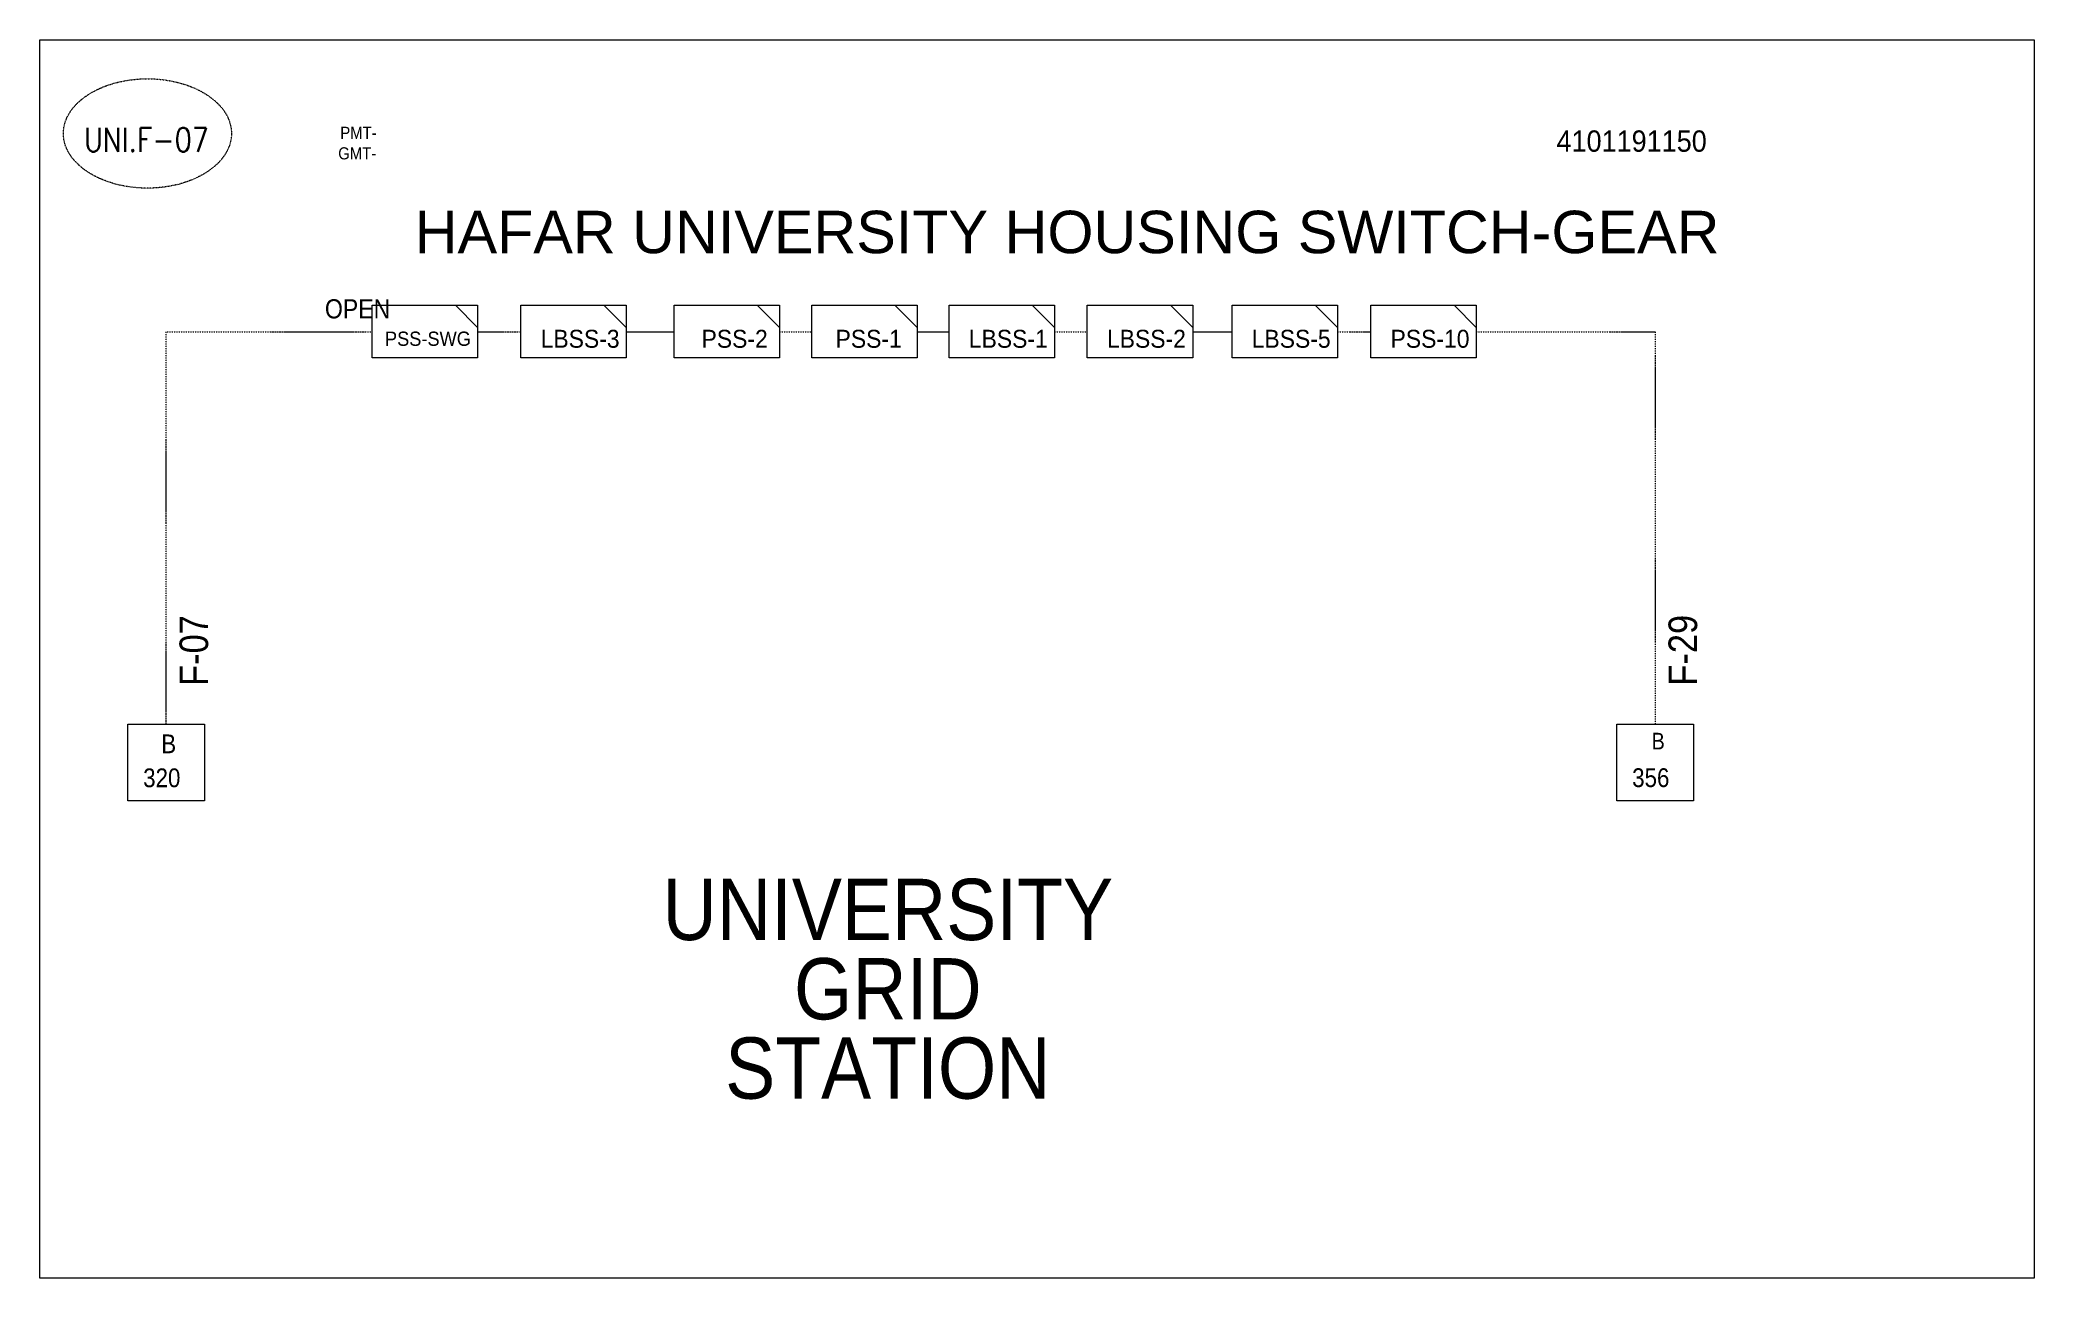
# Model space of a CAD drawing. Header units: metres. Extents: x 65984 to 144644, y -19036 to 23726.
# Drawn here: x 82099 to 83554, y 8313 to 9216 of the extents above; entities that cross this region are included whole.
import ezdxf
from ezdxf.enums import TextEntityAlignment as Align

# ---------------------------------------------------------------- set-up
doc = ezdxf.new("R2010")
doc.units = ezdxf.units.M
doc.header["$MEASUREMENT"] = 0
doc.linetypes.add('DGN Style 3', pattern=[0.013877, 0, -0.013877])
doc.linetypes.add('DGN Style 4', pattern=[1.6, 0.8, -0.4, 0, -0.4])
for name, color, linetype, lineweight in [('d_eos no', 121, 'Continuous', 40), ('d_switch', 95, 'Continuous', 40), ('d_tf no', 6, 'Continuous', 40), ('d_ug cable', 95, 'Continuous', 40), ('d_unit sub', 7, 'Continuous', 40), ('d_village name', 7, 'Continuous', 40), ('fedr no', 95, 'Continuous', 40), ('GRID STATION  04', 7, 'Continuous', 40), ('GRID STATION 01', 7, 'Continuous', 40), ('O H MAIN FEEDER', 4, 'Continuous', 100)]:
    doc.layers.add(name, color=color, linetype=linetype, lineweight=lineweight)
doc.styles.add('NASKHF', font='naskhf.shx', dxfattribs={"height": 8})
doc.styles.add('Style-Arial', font='arial.ttf')
doc.styles.add('Style-msdefault', font='msdefault.shx')
doc.styles.add('Style-STANDARD', font='STANDARD.shx')

msp = doc.modelspace()

# ---------------------------------------------------------------- texts
at = {"layer": 'd_eos no', "color": 7, "linetype": 'Continuous', "lineweight": 13, "style": 'Style-Arial', "width": 0.88}
for s, p in [('PMT-', (82318.4, 9153)), ('GMT-', (82316.9, 9138))]:
    msp.add_text(s, height=8.84, dxfattribs=at).set_placement(p, align=Align.TOP_LEFT)
at = {"layer": 'd_switch', "color": 2, "linetype": 'Continuous', "lineweight": 30, "style": 'Style-msdefault', "width": 0.9}
msp.add_text('OPEN ', height=13.98, dxfattribs=at).set_placement((82307.2, 9027.1), align=Align.TOP_LEFT)
at = {"layer": 'd_switch', "color": 2, "linetype": 'Continuous', "lineweight": 13, "style": 'Style-msdefault', "width": 0.9}
for s, p in [('F-07', (82201.1, 8744.9)), ('F-29', (83287.5, 8745.1))]:
    msp.add_text(s, height=20.89, rotation=90, dxfattribs=at).set_placement(p, align=Align.TOP_LEFT)
at = {"layer": 'd_tf no', "color": 6, "linetype": 'Continuous', "lineweight": 13, "style": 'Style-msdefault', "width": 0.953514}
for s, height, p in [('PSS-SWG', 10.41, (82413.7, 9003.5)), ('LBSS-3', 13.11, (82522.2, 9004.8)), ('PSS-2', 13.11, (82630.3, 9004.8)), ('LBSS-1', 13.11, (82834.6, 9004.8)), ('LBSS-2', 13.11, (82935.4, 9004.8)), ('LBSS-5', 13.11, (83041, 9004.8)), ('PSS-10', 13.11, (83142.3, 9004.8))]:
    msp.add_text(s, height=height, dxfattribs=at).set_placement(p, align=Align.TOP_RIGHT)
at = {"layer": 'd_tf no', "color": 7, "linetype": 'Continuous', "lineweight": 13, "insert": (83205.8, 9150.3), "char_height": 15.556, "attachment_point": 1, "style": 'NASKHF'}
msp.add_mtext('\\Fmsdefault;\\H1x;\\W0.947368;4101191150', dxfattribs=at)
at = {"layer": 'd_tf no', "color": 6, "linetype": 'Continuous', "lineweight": 13, "insert": (82728.1, 9004.8), "char_height": 13.114, "attachment_point": 3, "style": 'NASKHF'}
msp.add_mtext('\\Fmsdefault;\\H1x;\\W0.953514;PSS-1\\P', dxfattribs=at)
at = {"layer": 'd_village name', "color": 7, "linetype": 'Continuous', "lineweight": 13, "style": 'Style-Arial'}
msp.add_text('HAFAR UNIVERSITY HOUSING SWITCH-GEAR', height=30.976, dxfattribs=at).set_placement((82848.7, 9076.2), align=Align.MIDDLE_CENTER)
at = {"layer": 'fedr no', "color": 6, "linetype": 'Continuous', "lineweight": 13, "style": 'Style-STANDARD', "width": 0.909091}
msp.add_text('UNI.F-07', height=17.57, dxfattribs=at).set_placement((82177, 9143.5), align=Align.MIDDLE_CENTER)
at = {"layer": 'GRID STATION  04', "color": 121, "linetype": 'Continuous', "lineweight": 13, "style": 'Style-msdefault', "width": 0.888889}
for s, height, p in [('B', 13.7, (82187.8, 8709.5)), ('B', 12.1, (83275.2, 8710.7)), ('320', 13.69, (82174.6, 8684.7)), ('356', 13.69, (83261, 8684.8))]:
    msp.add_text(s, height=height, dxfattribs=at).set_placement(p, align=Align.TOP_LEFT)
at = {"layer": 'GRID STATION 01', "linetype": 'Continuous', "lineweight": 13, "insert": (82717.9, 8523.6), "char_height": 44.709, "width": 309.934, "attachment_point": 5, "line_spacing_factor": 0.776524, "style": 'Style-Arial'}
msp.add_mtext('\\H1x;\\W0.877058;UNIVERSITY GRID STATION', dxfattribs=at)

# ---------------------------------------------------------------- blocks, each defined once
blk = doc.blocks.new('*U1034')
at = {"layer": 'd_unit sub', "color": 5, "linetype": 'Continuous', "lineweight": 13}
for p, q in [((-9.2, 4.61), (9.19, 4.61)), ((-9.2, -4.58), (-9.2, 4.61)), ((9.19, 0.73), (5.31, 4.61)), ((5.97, 4.61), (9.19, 4.61)), ((9.19, 4.61), (9.19, 1.4)), ((9.19, 4.61), (9.19, -4.58)), ((9.19, -4.58), (-9.2, -4.58))]:
    blk.add_line(p, q, dxfattribs=at)

# ---------------------------------------------------------------- linework, layer by layer
at = {"layer": 'd_ug cable', "color": 5, "linetype": 'DGN Style 4', "lineweight": 13, "flags": 128}
for points in [[(82191.3, 8716.9), (82191.3, 9003.4), (82341.7, 9003.4)], [(82418.6, 9003.4), (82450.2, 9003.4)], [(82527.1, 9003.4), (82561.9, 9003.4)], [(82638.8, 9003.4), (82662.5, 9003.4)], [(82739.4, 9003.4), (82762.6, 9003.4)], [(82839.5, 9003.4), (82863.4, 9003.4)], [(82940.3, 9003.4), (82969, 9003.4)], [(83045.9, 9003.4), (83070.3, 9003.4)], [(83147.2, 9003.4), (83277.7, 9003.4)], [(83277.7, 9003.4), (83277.7, 8717)]]:
    msp.add_lwpolyline(points, dxfattribs=at)
at = {"layer": 'fedr no', "color": 82, "linetype": 'DGN Style 3', "lineweight": 13, "true_color": 0x1dc70e}
msp.add_ellipse((82177.7, 9148.1), major_axis=(61.3, 0), ratio=0.651175, dxfattribs=at)
at = {"layer": 'GRID STATION  04', "color": 121, "linetype": 'Continuous', "lineweight": 13, "ltscale": 2.016538, "flags": 128}
for points in [[(82163.4, 8661), (82163.4, 8716.9), (82219.3, 8716.9), (82219.3, 8661)], [(83249.8, 8661.1), (83249.8, 8717), (83305.7, 8717), (83305.7, 8661.1)]]:
    msp.add_lwpolyline(points, close=True, dxfattribs=at)
at = {"layer": 'O H MAIN FEEDER', "color": 140, "lineweight": 13, "ltscale": 0.498271, "flags": 128}
msp.add_lwpolyline([(82099.2, 9216.4), (83554.3, 9216.4), (83554.3, 8312.7), (82099.2, 8312.7)], close=True, dxfattribs=at)

# ---------------------------------------------------------------- block references
at = {"layer": 'd_unit sub', "color": 5, "linetype": 'Continuous', "lineweight": 13, "xscale": 4.182447372530577, "yscale": 4.182447372530577, "zscale": 4.182447372530577}
for p in [(82380.2, 9003.4), (82488.6, 9003.4), (82600.4, 9003.4), (82700.9, 9003.4), (82801.1, 9003.4), (82901.9, 9003.4), (83007.5, 9003.4), (83108.8, 9003.4)]:
    msp.add_blockref('*U1034', p, dxfattribs=at)

msp.set_redraw_order([(e.dxf.handle, doc.entitydb.next_handle()) for e in msp.query("TEXT MTEXT ATTDEF DIMENSION ARC_DIMENSION")])  # texts and dimensions are drawn at this point

doc.saveas('drawing.dxf')
